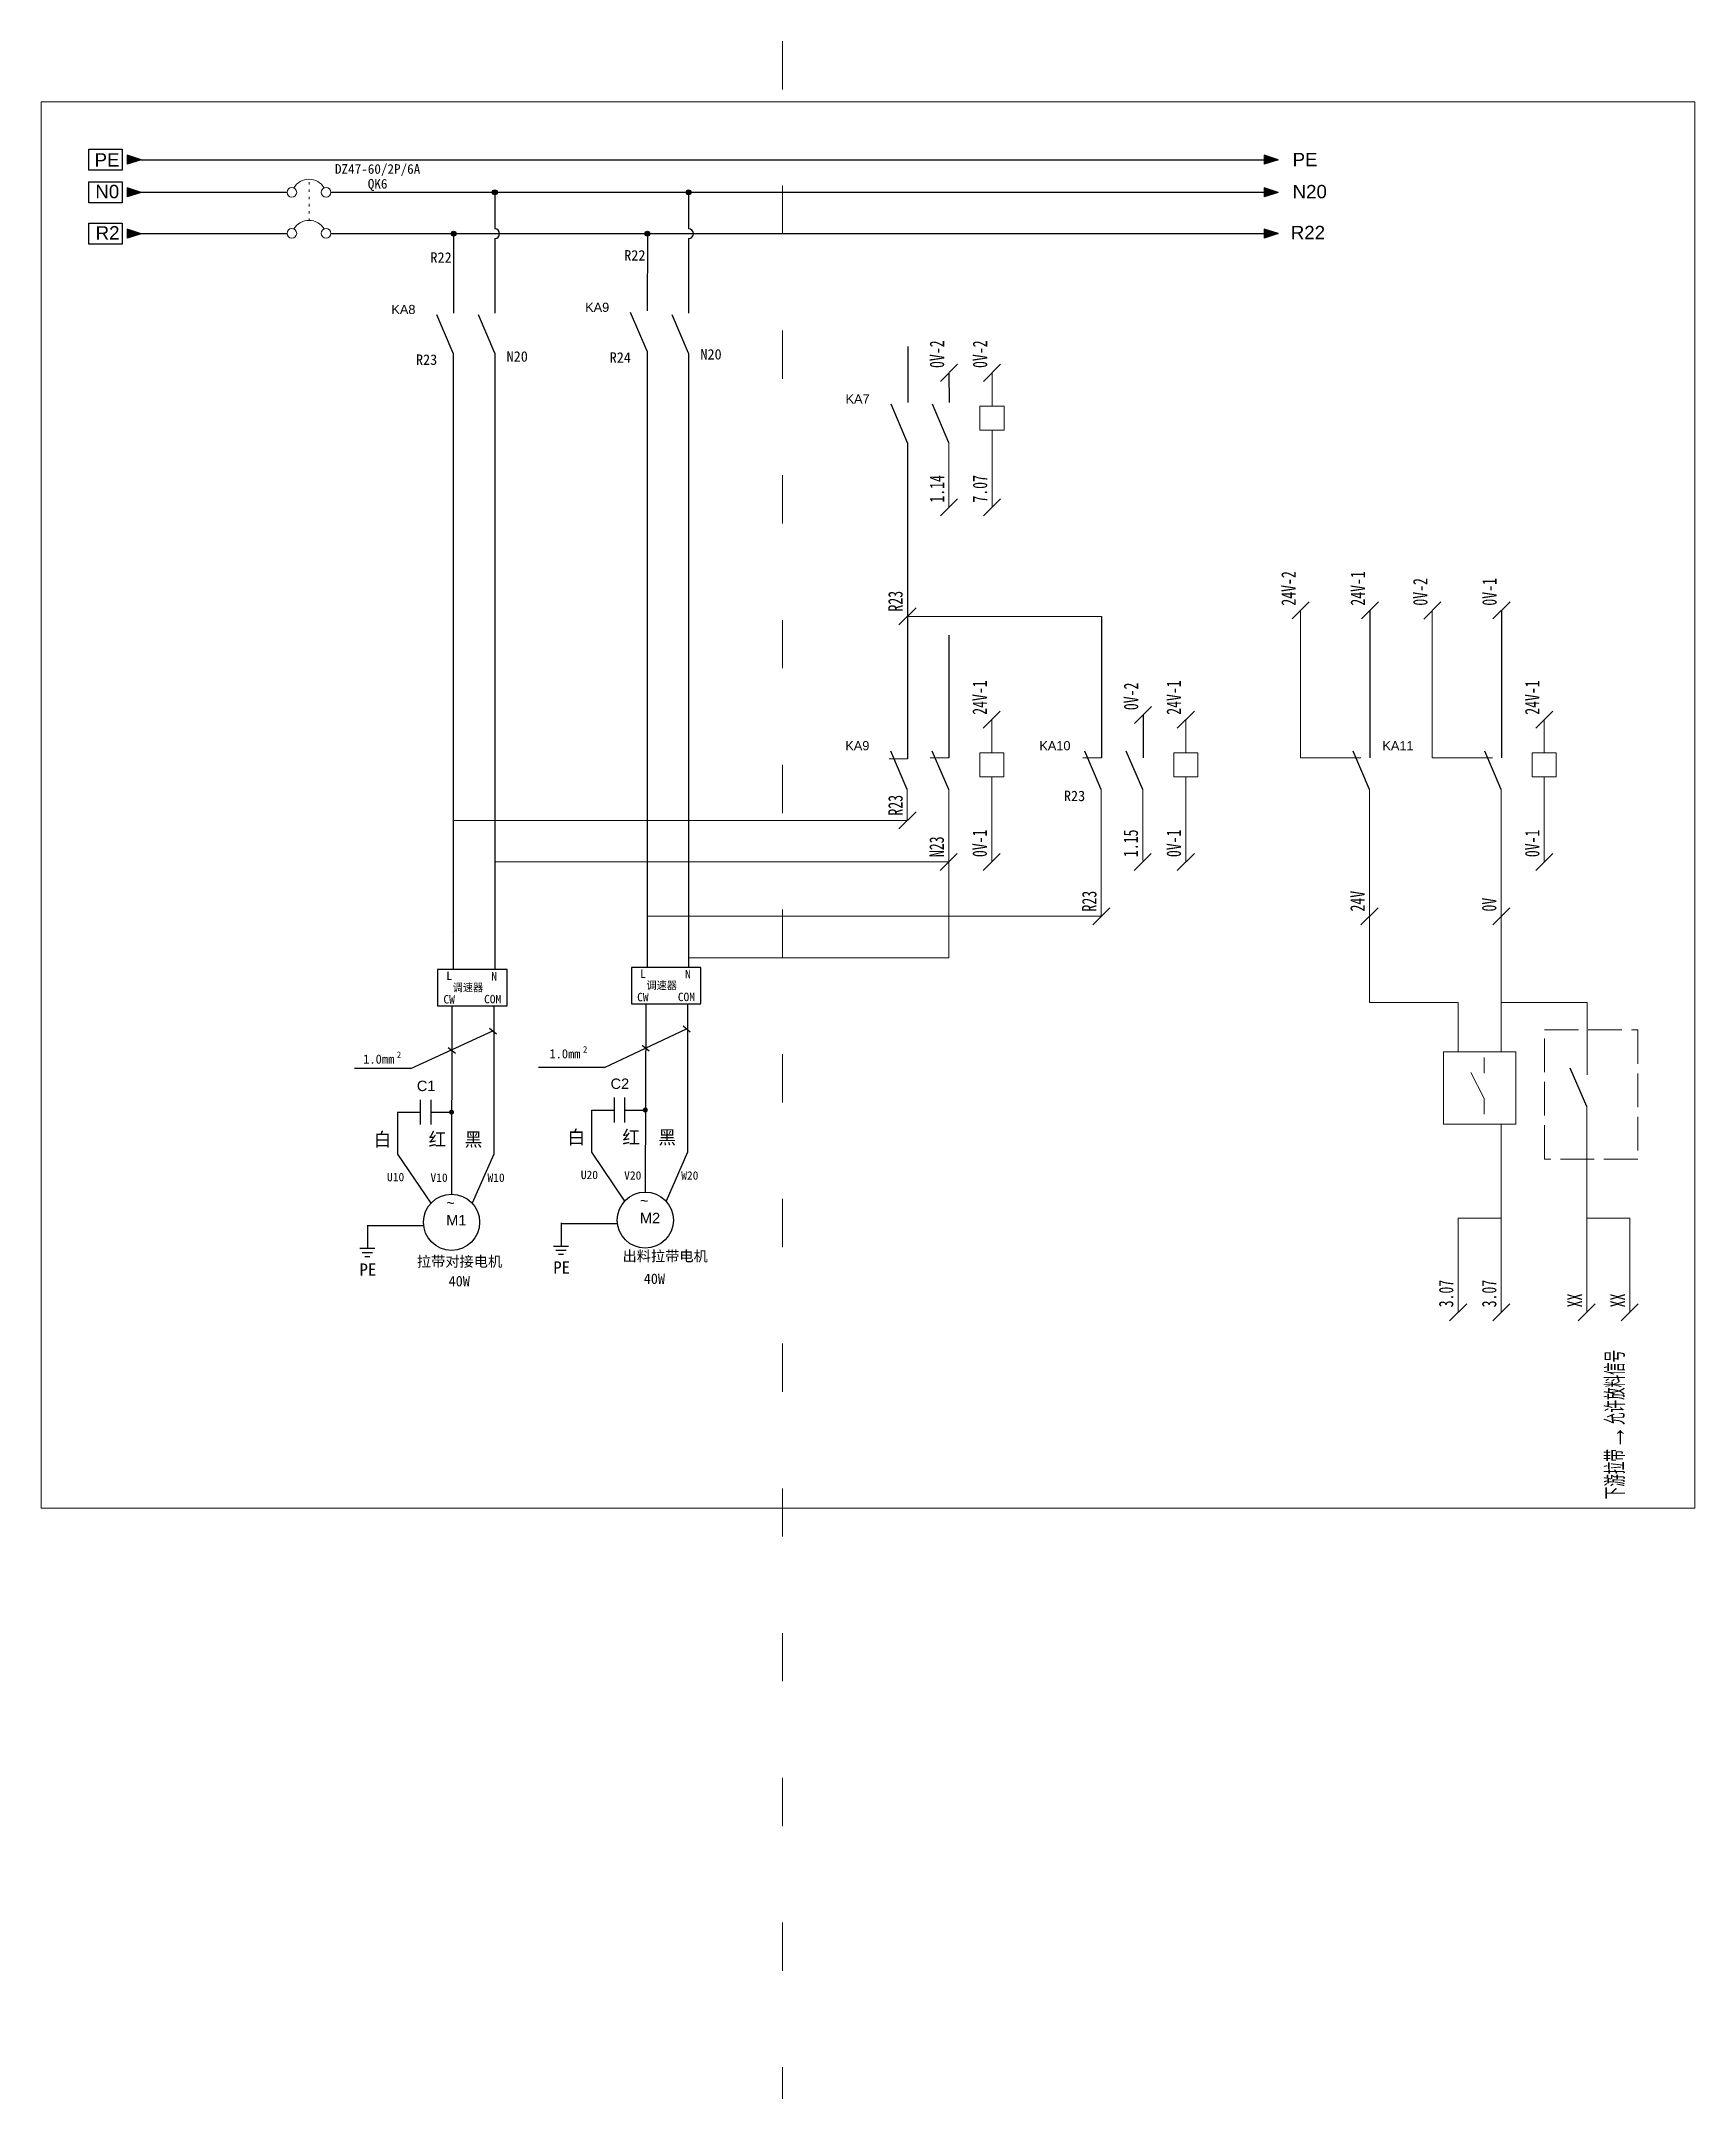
# Model space of a CAD drawing. Extents: x -5838 to -2107, y -921 to 708.
# Drawn here: x -3409.7 to -3066.9, y -463.5 to -36.9 of the extents above; entities that cross this region are included whole.
import ezdxf
from ezdxf.enums import TextEntityAlignment as Align

# ---------------------------------------------------------------- set-up
doc = ezdxf.new("R2010")
doc.units = 0
doc.header["$MEASUREMENT"] = 0
for name, pattern in [('1', [18, 7, -2, 7, -2]), ('2', [15, 1, -2, 1, -2, 1, -2, 1, -2, 1, -2]), ('9', [7.5, 0.5, -1, 0.5, -1, 0.5, -1, 0.5, -1, 0.5, -1])]:
    doc.linetypes.add(name, pattern=pattern)
doc.layers.add('MISC', color=2, linetype='Continuous')
doc.layers.add('主图', color=7, linetype='Continuous')
doc.layers.add('元件', color=4, linetype='Continuous', lineweight=25)
doc.styles.add('WD_IEC', font='ISOCP2.shx', dxfattribs={"width": 0.9, "height": 4, "bigfont": 'gbcbig.shx'})
doc.styles.add('样式 8', font='arial.ttf')
doc.styles.add('汉字', font='')
doc.styles.get('汉字').set_extended_font_data('新宋体')

msp = doc.modelspace()

# ---------------------------------------------------------------- texts
at = {"style": '汉字'}
for s, p in [('DZ47-60/2P/6A', (-3339.97, -63.43)), ('QK6', (-3339.97, -66.5))]:
    msp.add_text(s, height=2, dxfattribs=at).set_placement(p, align=Align.MIDDLE_CENTER)
at = {"lineweight": 0, "width": 0.7}
for s, p in [('0V-2', (-3222.52, -104.69)), ('0V-2', (-3213.6, -104.69)), ('1.14', (-3222.52, -132.6)), ('7.07', (-3213.6, -132.6)), ('24V-2', (-3149.63, -153.96)), ('24V-1', (-3135.28, -153.96)), ('0V-2', (-3122.33, -153.96)), ('0V-1', (-3107.99, -153.96)), ('R23', (-3231.13, -155.18)), ('24V-1', (-3213.66, -176.58)), ('0V-2', (-3182.29, -175.62)), ('24V-1', (-3173.43, -176.58)), ('24V-1', (-3099.12, -176.58)), ('R23', (-3231.13, -197.48)), ('N23', (-3222.58, -206.08)), ('0V-1', (-3213.66, -206.08)), ('1.15', (-3182.35, -206.08)), ('0V-1', (-3173.43, -206.08)), ('0V-1', (-3099.12, -206.09)), ('R23', (-3190.95, -217.36)), ('24V', (-3135.34, -217.36)), ('0V', (-3108.05, -217.36)), ('3.07', (-3116.97, -299.42)), ('3.07', (-3108.05, -299.42)), ('XX', (-3090.31, -299.42)), ('XX', (-3081.39, -299.42))]:
    msp.add_text(s, height=3, rotation=90, dxfattribs=at).set_placement(p)
at = {"color": 0}
for p in [(-3342.95, -248.9), (-3304.35, -247.8)]:
    msp.add_text('1.0mm', height=1.89, dxfattribs=at).set_placement(p)
at = {"lineweight": 0, "style": 'WD_IEC', "width": 0.9}
msp.add_text('下游拉带→允许放料信号', height=4, rotation=90, dxfattribs=at).set_placement((-3081.39, -308.24), align=Align.RIGHT)
at = {"char_height": 2.772, "attachment_point": 1, "style": '样式 8'}
for s, insert, width in [('N0', (-3398.49, -66.72), 4.9667), ('N20', (-3150.29, -66.74), 4.9667), ('R2', (-3398.43, -75.29), 4.9667), ('R22', (-3150.66, -75.22), 15.2743)]:
    msp.add_mtext(s, dxfattribs=dict(at, insert=insert, width=width))
at = {"color": 0, "lineweight": -2, "attachment_point": 1}
for s, insert, char_height, width in [('R22', (-3329.02, -80.7), 2.16, 6.579), ('R22', (-3288.85, -80.25), 2.16, 6.579), ('R23', (-3332.02, -101.88), 2.16, 6.579), ('N20', (-3313.23, -101.22), 2.16, 6.579), ('R24', (-3291.86, -101.43), 2.16, 6.579), ('N20', (-3273.06, -100.77), 2.16, 6.579), ('R23', (-3197.7, -192.31), 2.16, 6.579), ('{调速器}', (-3324.4, -232.3), 1.62, 7.0638), ('{调速器}', (-3284.24, -231.85), 1.62, 7.0638), ('{\\fSimSun|b0|i0|c134|p2;拉带对接电机}', (-3331.83, -288.83), 2.16, 24.2495), ('{PE}', (-3303.54, -289.87), 2.541, 5.6972), ('{\\fSimSun|b0|i0|c134|p2;出料拉带电机}', (-3289.2, -287.72), 2.16, 28.0684), ('{PE}', (-3343.7, -290.32), 2.541, 5.6972), ('40W', (-3325.25, -292.9), 2.16, 4.7358), ('40W', (-3284.8, -292.41), 2.16, 4.7358)]:
    msp.add_mtext(s, dxfattribs=dict(at, insert=insert, char_height=char_height, width=width))
at = {"attachment_point": 1}
for s, insert, char_height, width in [('{\\fArial|b0|i0|c0|p32;K\\fArial|b0|i0|c238|p32;A\\fArial|b0|i0|c0|p32;8}', (-3337.12, -91.61), 1.89, 3.4028), ('{\\fArial|b0|i0|c0|p32;K\\fArial|b0|i0|c238|p32;A\\fArial|b0|i0|c0|p32;9}', (-3296.95, -91.16), 1.89, 3.4028), ('{\\fArial|b0|i0|c0|p32;K\\fArial|b0|i0|c238|p32;A\\fArial|b0|i0|c161|p32;7}', (-3242.96, -110.16), 1.89, 3.4028), ('{\\fArial|b0|i0|c0|p32;K\\fArial|b0|i0|c238|p32;A\\fArial|b0|i0|c161|p32;9}', (-3243.02, -182.04), 1.89, 3.4028), ('{\\fArial|b0|i0|c0|p32;K\\fArial|b0|i0|c238|p32;A\\fArial|b0|i0|c161|p32;10}', (-3202.79, -182.04), 1.89, 3.4028), ('{\\fArial|b0|i0|c0|p32;K\\fArial|b0|i0|c238|p32;A\\fArial|b0|i0|c161|p32;11}', (-3131.67, -182.04), 1.89, 3.4028), ('{\\fArial|b0|i0|c0|p32;C1}', (-3331.84, -252.43), 2.1599, 3.4028), ('{\\fArial|b0|i0|c0|p32;C\\fArial|b0|i0|c238|p32;2}', (-3291.68, -251.98), 2.1599, 3.4028), ('白', (-3340.78, -263.2), 2.81, 3.4028), ('红', (-3329.4, -263.2), 2.81, 3.4028), ('黑', (-3321.93, -263.2), 2.81, 3.4028), ('白', (-3300.61, -262.75), 2.81, 3.4028), ('红', (-3289.24, -262.75), 2.81, 3.4028), ('黑', (-3281.77, -262.75), 2.81, 3.4028), ('{\\fArial|b0|i0|c0|p32;~\\PM2}', (-3285.59, -276.22), 2.1599, 7.7427), ('{\\fArial|b0|i0|c0|p32;~\\PM1}', (-3325.75, -276.67), 2.1599, 7.7427)]:
    msp.add_mtext(s, dxfattribs=dict(at, insert=insert, char_height=char_height, width=width))
at = {"color": 0, "char_height": 1.35, "width": 2.399, "attachment_point": 1}
for insert in [(-3336, -246.38), (-3297.4, -245.28)]:
    msp.add_mtext('2', dxfattribs=dict(at, insert=insert))
at = {"layer": 'MISC', "char_height": 2.772, "width": 4.9667, "attachment_point": 1, "style": '样式 8'}
for insert in [(-3398.65, -60.16), (-3150.29, -60.09)]:
    msp.add_mtext('PE', dxfattribs=dict(at, insert=insert))
at = {"layer": '元件', "color": 0}
for s, height, p in [('L', 1.75, (-3325.73, -231.57)), ('N', 1.75, (-3316.4, -231.67)), ('L', 1.75, (-3285.56, -231.12)), ('N', 1.75, (-3276.24, -231.22)), ('CW', 1.746, (-3286.17, -235.97)), ('COM', 1.746, (-3277.74, -235.94)), ('CW', 1.746, (-3326.33, -236.43)), ('COM', 1.746, (-3317.9, -236.39)), ('U10', 1.746, (-3338.02, -273.28)), ('V10', 1.746, (-3329.02, -273.4)), ('W10', 1.746, (-3317.2, -273.4)), ('U20', 1.746, (-3297.85, -272.83)), ('V20', 1.746, (-3288.86, -272.95)), ('W20', 1.746, (-3277.03, -272.95))]:
    msp.add_text(s, height=height, dxfattribs=at).set_placement(p)

# ---------------------------------------------------------------- hatches: boundary and pattern name
for points in [[(-3388.99, -68.28), (-3391.91, -67.34), (-3391.91, -69.21)], [(-3153.28, -68.28), (-3156.2, -67.34), (-3156.2, -69.21)], [(-3388.99, -76.85), (-3391.91, -75.91), (-3391.91, -77.78)], [(-3153.28, -76.84), (-3156.2, -75.91), (-3156.2, -77.78)]]:
    msp.add_hatch(color=256).paths.add_polyline_path(points)
at = {"lineweight": -2}
h = msp.add_hatch(color=0, dxfattribs=at)
edge = h.paths.add_edge_path()
edge.add_arc((-3315.68, -68.28), 0.5, 0, 360)
h = msp.add_hatch(color=0, dxfattribs=at)
edge = h.paths.add_edge_path()
edge.add_arc((-3275.51, -68.28), 0.5, 0, 360)
h = msp.add_hatch(color=0, dxfattribs=at)
edge = h.paths.add_edge_path()
edge.add_arc((-3324.21, -76.84), 0.5, 0, 360)
h = msp.add_hatch(color=0, dxfattribs=at)
edge = h.paths.add_edge_path()
edge.add_arc((-3284.05, -76.84), 0.5, 0, 360)
at = {"layer": 'MISC'}
for points in [[(-3388.99, -61.52), (-3391.91, -60.58), (-3391.91, -62.45)], [(-3153.28, -61.51), (-3156.2, -60.58), (-3156.2, -62.45)]]:
    msp.add_hatch(color=256, dxfattribs=at).paths.add_polyline_path(points)

# ---------------------------------------------------------------- linework, layer by layer
at = {"color": 6, "linetype": '2', "lineweight": 0, "ltscale": 10}
msp.add_line((-3256.05, -36.94), (-3256.05, -463.5), dxfattribs=at)
for p, q in [((-3388.99, -68.28), (-3391.91, -67.34)), ((-3391.91, -67.34), (-3391.91, -69.21)), ((-3153.28, -68.28), (-3156.2, -67.34)), ((-3156.2, -67.34), (-3156.2, -69.21)), ((-3388.99, -68.28), (-3391.91, -69.21)), ((-3153.28, -68.28), (-3156.2, -69.21)), ((-3388.99, -76.85), (-3391.91, -75.91)), ((-3391.91, -75.91), (-3391.91, -77.78)), ((-3153.28, -76.84), (-3156.2, -75.91)), ((-3156.2, -75.91), (-3156.2, -77.78)), ((-3388.99, -76.85), (-3391.91, -77.78)), ((-3388.99, -76.84), (-3358.75, -76.84)), ((-3349.65, -76.84), (-3153.28, -76.84)), ((-3153.28, -76.84), (-3156.2, -77.78))]:
    msp.add_line(p, q)
at = {"linetype": '9', "lineweight": 0}
msp.add_line((-3354.16, -74.18), (-3354.16, -65.66), dxfattribs=at)
at = {"color": 0}
for p, q in [((-3358.75, -68.28), (-3388.99, -68.28)), ((-3153.28, -68.28), (-3349.65, -68.28))]:
    msp.add_line(p, q, dxfattribs=at)
at = {"linetype": 'ByBlock', "lineweight": -2}
for p, q in [((-3315.68, -68.28), (-3315.68, -75.84)), ((-3275.51, -68.28), (-3275.51, -75.84)), ((-3315.68, -77.84), (-3315.68, -93.3)), ((-3275.51, -77.84), (-3275.51, -93.3)), ((-3315.68, -101.63), (-3315.68, -229.42)), ((-3275.51, -101.63), (-3275.51, -228.96)), ((-3315.89, -236.93), (-3315.89, -267.68)), ((-3275.72, -236.48), (-3275.72, -267.23))]:
    msp.add_line(p, q, dxfattribs=at)
at = {"color": 0, "lineweight": -2}
for p, q in [((-3324.22, -77.34), (-3324.22, -93.3)), ((-3284.05, -77.34), (-3284.06, -92.85)), ((-3324.28, -101.6), (-3324.28, -229.2)), ((-3284.12, -101.15), (-3284.12, -228.75)), ((-3230.06, -100.23), (-3230.07, -111.84)), ((-3221.52, -105.69), (-3221.46, -111.85)), ((-3230.12, -120.18), (-3230.13, -185.73)), ((-3189.89, -156.18), (-3189.9, -185.47)), ((-3134.28, -154.96), (-3134.28, -185.47)), ((-3106.99, -154.96), (-3106.99, -185.47)), ((-3221.52, -160.08), (-3221.52, -185.47)), ((-3181.29, -176.62), (-3181.29, -185.47)), ((-3324.57, -236.93), (-3324.65, -275.96)), ((-3284.4, -236.48), (-3284.48, -275.51)), ((-3342.1, -282.35), (-3342.1, -287.23)), ((-3342.08, -282.46), (-3330.38, -282.46)), ((-3301.93, -281.9), (-3301.93, -286.78)), ((-3301.92, -282.01), (-3290.21, -282.01))]:
    msp.add_line(p, q, dxfattribs=at)
at = {"color": 3, "lineweight": 0}
for p, q in [((-3223.29, -107.46), (-3219.75, -103.93)), ((-3214.36, -107.46), (-3210.83, -103.93)), ((-3223.29, -135.37), (-3219.75, -131.83)), ((-3214.36, -135.37), (-3210.83, -131.83)), ((-3150.39, -156.72), (-3146.86, -153.19)), ((-3136.04, -156.72), (-3132.51, -153.19)), ((-3123.1, -156.73), (-3119.56, -153.19)), ((-3108.76, -156.72), (-3105.22, -153.19)), ((-3231.89, -157.95), (-3228.36, -154.41)), ((-3183.06, -178.39), (-3179.52, -174.85)), ((-3214.42, -179.35), (-3210.89, -175.81)), ((-3174.19, -179.35), (-3170.66, -175.81)), ((-3099.89, -179.35), (-3096.35, -175.82)), ((-3231.89, -200.25), (-3228.36, -196.71)), ((-3223.35, -208.85), (-3219.81, -205.32)), ((-3214.42, -208.85), (-3210.89, -205.32)), ((-3183.12, -208.85), (-3179.58, -205.32)), ((-3174.19, -208.85), (-3170.66, -205.32)), ((-3099.89, -208.86), (-3096.35, -205.32)), ((-3191.72, -220.13), (-3188.19, -216.59)), ((-3136.11, -220.13), (-3132.57, -216.59)), ((-3108.81, -220.13), (-3105.28, -216.59)), ((-3117.74, -302.19), (-3114.2, -298.66)), ((-3108.81, -302.19), (-3105.28, -298.66)), ((-3091.08, -302.19), (-3087.54, -298.66)), ((-3082.15, -302.19), (-3078.62, -298.66))]:
    msp.add_line(p, q, dxfattribs=at)
at = {"lineweight": 0}
for p, q in [((-3212.6, -112.59), (-3212.6, -105.69)), ((-3212.6, -117.59), (-3212.6, -133.6)), ((-3221.52, -120.18), (-3221.52, -133.6)), ((-3230.13, -156.18), (-3189.89, -156.18)), ((-3148.63, -185.48), (-3148.63, -154.96)), ((-3121.33, -185.49), (-3121.33, -154.96)), ((-3212.66, -184.47), (-3212.66, -177.58)), ((-3172.43, -184.47), (-3172.43, -177.58)), ((-3098.12, -184.47), (-3098.12, -177.58)), ((-3230.13, -185.73), (-3233.91, -185.73)), ((-3221.52, -185.47), (-3225.42, -185.47)), ((-3189.9, -185.47), (-3193.79, -185.47)), ((-3148.63, -185.48), (-3136.13, -185.48)), ((-3121.33, -185.49), (-3108.83, -185.49)), ((-3212.66, -189.47), (-3212.66, -207.08)), ((-3172.43, -189.47), (-3172.43, -207.08)), ((-3098.12, -189.47), (-3098.12, -207.09)), ((-3230.18, -192.06), (-3230.18, -198.48)), ((-3221.58, -192.06), (-3221.58, -226.96)), ((-3189.95, -192.06), (-3189.95, -218.36)), ((-3181.35, -192.06), (-3181.35, -206.79)), ((-3134.34, -192.06), (-3134.34, -218.36)), ((-3107.05, -192.07), (-3107.05, -218.36)), ((-3324.35, -198.48), (-3230.18, -198.48)), ((-3315.74, -207.08), (-3221.58, -207.08)), ((-3324.61, -221.73), (-3324.59, -221.73)), ((-3284.12, -218.36), (-3189.95, -218.36)), ((-3134.34, -218.36), (-3134.34, -236.19)), ((-3107.05, -218.36), (-3107.05, -246.46)), ((-3275.51, -226.96), (-3221.58, -226.96)), ((-3134.34, -236.19), (-3115.97, -236.19)), ((-3115.97, -236.19), (-3115.97, -246.46)), ((-3107.05, -236.19), (-3089.25, -236.19)), ((-3089.25, -236.19), (-3089.25, -251.21)), ((-3110.56, -256.09), (-3113.31, -250.73)), ((-3110.56, -247.61), (-3110.56, -250.88)), ((-3110.56, -256.09), (-3110.56, -259.36)), ((-3089.31, -257.81), (-3089.31, -300.42)), ((-3107.05, -261.46), (-3107.05, -300.42)), ((-3107.05, -280.94), (-3115.97, -280.94)), ((-3115.97, -280.94), (-3115.97, -300.42)), ((-3080.39, -280.94), (-3089.31, -280.94)), ((-3080.39, -280.94), (-3080.39, -300.42))]:
    msp.add_line(p, q, dxfattribs=at)
at = {"color": 3, "lineweight": 0}
msp.add_lwpolyline([(-3066.9, -341.02), (-3409.72, -341.02), (-3409.72, -49.52), (-3066.9, -49.52)], close=True, dxfattribs=at)
at = {"color": 1, "lineweight": -3}
for points in [[(-3399.85, -59.33), (-3392.91, -59.33), (-3392.91, -63.69), (-3399.85, -63.69)], [(-3399.85, -66.1), (-3392.91, -66.1), (-3392.91, -70.46), (-3399.85, -70.46)], [(-3399.85, -74.67), (-3392.91, -74.67), (-3392.91, -79.02), (-3399.85, -79.02)]]:
    msp.add_lwpolyline(points, close=True, dxfattribs=at)
at = {"lineweight": 0}
for points in [[(-3215.1, -112.59), (-3210.1, -112.59), (-3210.1, -117.59), (-3215.1, -117.59)], [(-3215.16, -184.47), (-3210.16, -184.47), (-3210.16, -189.47), (-3215.16, -189.47)], [(-3174.93, -184.47), (-3169.93, -184.47), (-3169.93, -189.47), (-3174.93, -189.47)], [(-3100.62, -184.47), (-3095.62, -184.47), (-3095.62, -189.47), (-3100.62, -189.47)], [(-3119.01, -246.46), (-3104.01, -246.46), (-3104.01, -261.46), (-3119.01, -261.46)]]:
    msp.add_lwpolyline(points, close=True, dxfattribs=at)
at = {"color": 0, "lineweight": -2}
for points in [[(-3327.53, -229.41), (-3327.53, -236.93), (-3313.12, -236.93), (-3313.12, -229.41)], [(-3287.36, -228.96), (-3287.36, -236.48), (-3272.95, -236.48), (-3272.95, -228.96)]]:
    msp.add_lwpolyline(points, close=True, dxfattribs=at)
at = {"color": 6, "linetype": '1', "lineweight": 0}
msp.add_lwpolyline([(-3098.05, -241.91), (-3078.75, -241.91), (-3078.75, -268.67), (-3098.05, -268.67)], close=True, dxfattribs=at)
at = {"const_width": 0.526}
for points in [[(-3324.39, -258.96, -1), (-3324.91, -258.96, -1)], [(-3284.22, -258.51, -1), (-3284.75, -258.51, -1)]]:
    msp.add_lwpolyline(points, format="xyb", close=True, dxfattribs=at)
at = {"lineweight": 0}
for centre in [(-3357.75, -68.28), (-3350.65, -68.28), (-3357.75, -76.78), (-3350.65, -76.78)]:
    msp.add_circle(centre, 1, dxfattribs=at)
at = {"color": 0, "lineweight": -2}
for centre in [(-3315.68, -68.28), (-3275.51, -68.28), (-3324.21, -76.84), (-3284.05, -76.84)]:
    msp.add_circle(centre, 0.5, dxfattribs=at)
for centre in [(-3324.65, -281.78), (-3284.48, -281.33)]:
    msp.add_circle(centre, 5.82)
at = {"lineweight": 0}
for centre in [(-3354.2, -69.27), (-3354.2, -77.78)]:
    msp.add_arc(centre, 3.69, 31.182, 148.818, dxfattribs=at)
at = {"color": 0, "lineweight": -2}
for centre in [(-3315.68, -76.84), (-3275.51, -76.84)]:
    msp.add_arc(centre, 1, 270, 90, dxfattribs=at)
at = {"layer": 'MISC'}
for p, q in [((-3388.99, -61.52), (-3391.91, -60.58)), ((-3391.91, -60.58), (-3391.91, -62.45)), ((-3388.99, -61.52), (-3391.91, -62.45)), ((-3388.99, -61.51), (-3153.28, -61.51)), ((-3153.28, -61.51), (-3156.2, -60.58)), ((-3156.2, -60.58), (-3156.2, -62.45)), ((-3153.28, -61.51), (-3156.2, -62.45))]:
    msp.add_line(p, q, dxfattribs=at)
at = {"layer": '主图'}
for p, q in [((-3324.28, -101.63), (-3327.69, -93.66)), ((-3315.68, -101.63), (-3319.09, -93.66)), ((-3284.11, -101.18), (-3287.52, -93.21)), ((-3275.51, -101.63), (-3278.92, -93.66)), ((-3230.12, -120.18), (-3233.53, -112.2)), ((-3221.52, -120.18), (-3224.93, -112.2)), ((-3230.18, -192.06), (-3233.59, -184.09)), ((-3221.58, -192.06), (-3224.99, -184.09)), ((-3189.95, -192.06), (-3193.36, -184.09)), ((-3181.35, -192.06), (-3184.76, -184.09)), ((-3134.34, -192.06), (-3137.75, -184.09)), ((-3107.05, -192.07), (-3110.45, -184.09)), ((-3089.31, -257.81), (-3092.72, -249.83)), ((-3335.83, -258.98), (-3331.05, -258.98)), ((-3335.83, -258.98), (-3335.83, -267.68)), ((-3331.05, -261.54), (-3331.05, -256.41)), ((-3328.88, -261.54), (-3328.88, -256.41)), ((-3328.88, -258.98), (-3324.65, -258.98)), ((-3295.66, -258.52), (-3290.88, -258.52)), ((-3295.66, -258.52), (-3295.66, -267.23)), ((-3290.88, -261.09), (-3290.88, -255.95)), ((-3288.71, -261.09), (-3288.71, -255.95)), ((-3288.71, -258.52), (-3284.48, -258.52)), ((-3335.83, -267.68), (-3328.95, -277.85)), ((-3315.89, -267.68), (-3320.35, -277.85)), ((-3295.66, -267.23), (-3288.79, -277.4)), ((-3275.72, -267.23), (-3280.18, -277.4))]:
    msp.add_line(p, q, dxfattribs=at)
at = {"layer": '主图', "linetype": 'ByBlock'}
for p, q in [((-3333.08, -249.91), (-3316.08, -242.13)), ((-3316.81, -241.53), (-3315.34, -242.72)), ((-3292.92, -249.67), (-3275.91, -241.68)), ((-3276.65, -241.08), (-3275.17, -242.27)), ((-3325.32, -245.53), (-3323.84, -246.72)), ((-3285.15, -245.08), (-3283.67, -246.27)), ((-3333.08, -249.91), (-3344.73, -249.91)), ((-3292.92, -249.67), (-3306.6, -249.67))]:
    msp.add_line(p, q, dxfattribs=at)
at = {"layer": '元件', "color": 7}
for p, q in [((-3340.55, -287.23), (-3343.65, -287.23)), ((-3341.01, -288.09), (-3343.18, -288.09)), ((-3341.57, -288.94), (-3342.63, -288.94)), ((-3300.38, -286.78), (-3303.48, -286.78)), ((-3300.85, -287.64), (-3303.02, -287.64)), ((-3301.41, -288.49), (-3302.46, -288.49))]:
    msp.add_line(p, q, dxfattribs=at)

msp.set_redraw_order([(e.dxf.handle, doc.entitydb.next_handle()) for e in msp.query("TEXT MTEXT ATTDEF DIMENSION ARC_DIMENSION")])  # texts and dimensions are drawn at this point

doc.saveas('drawing.dxf')
